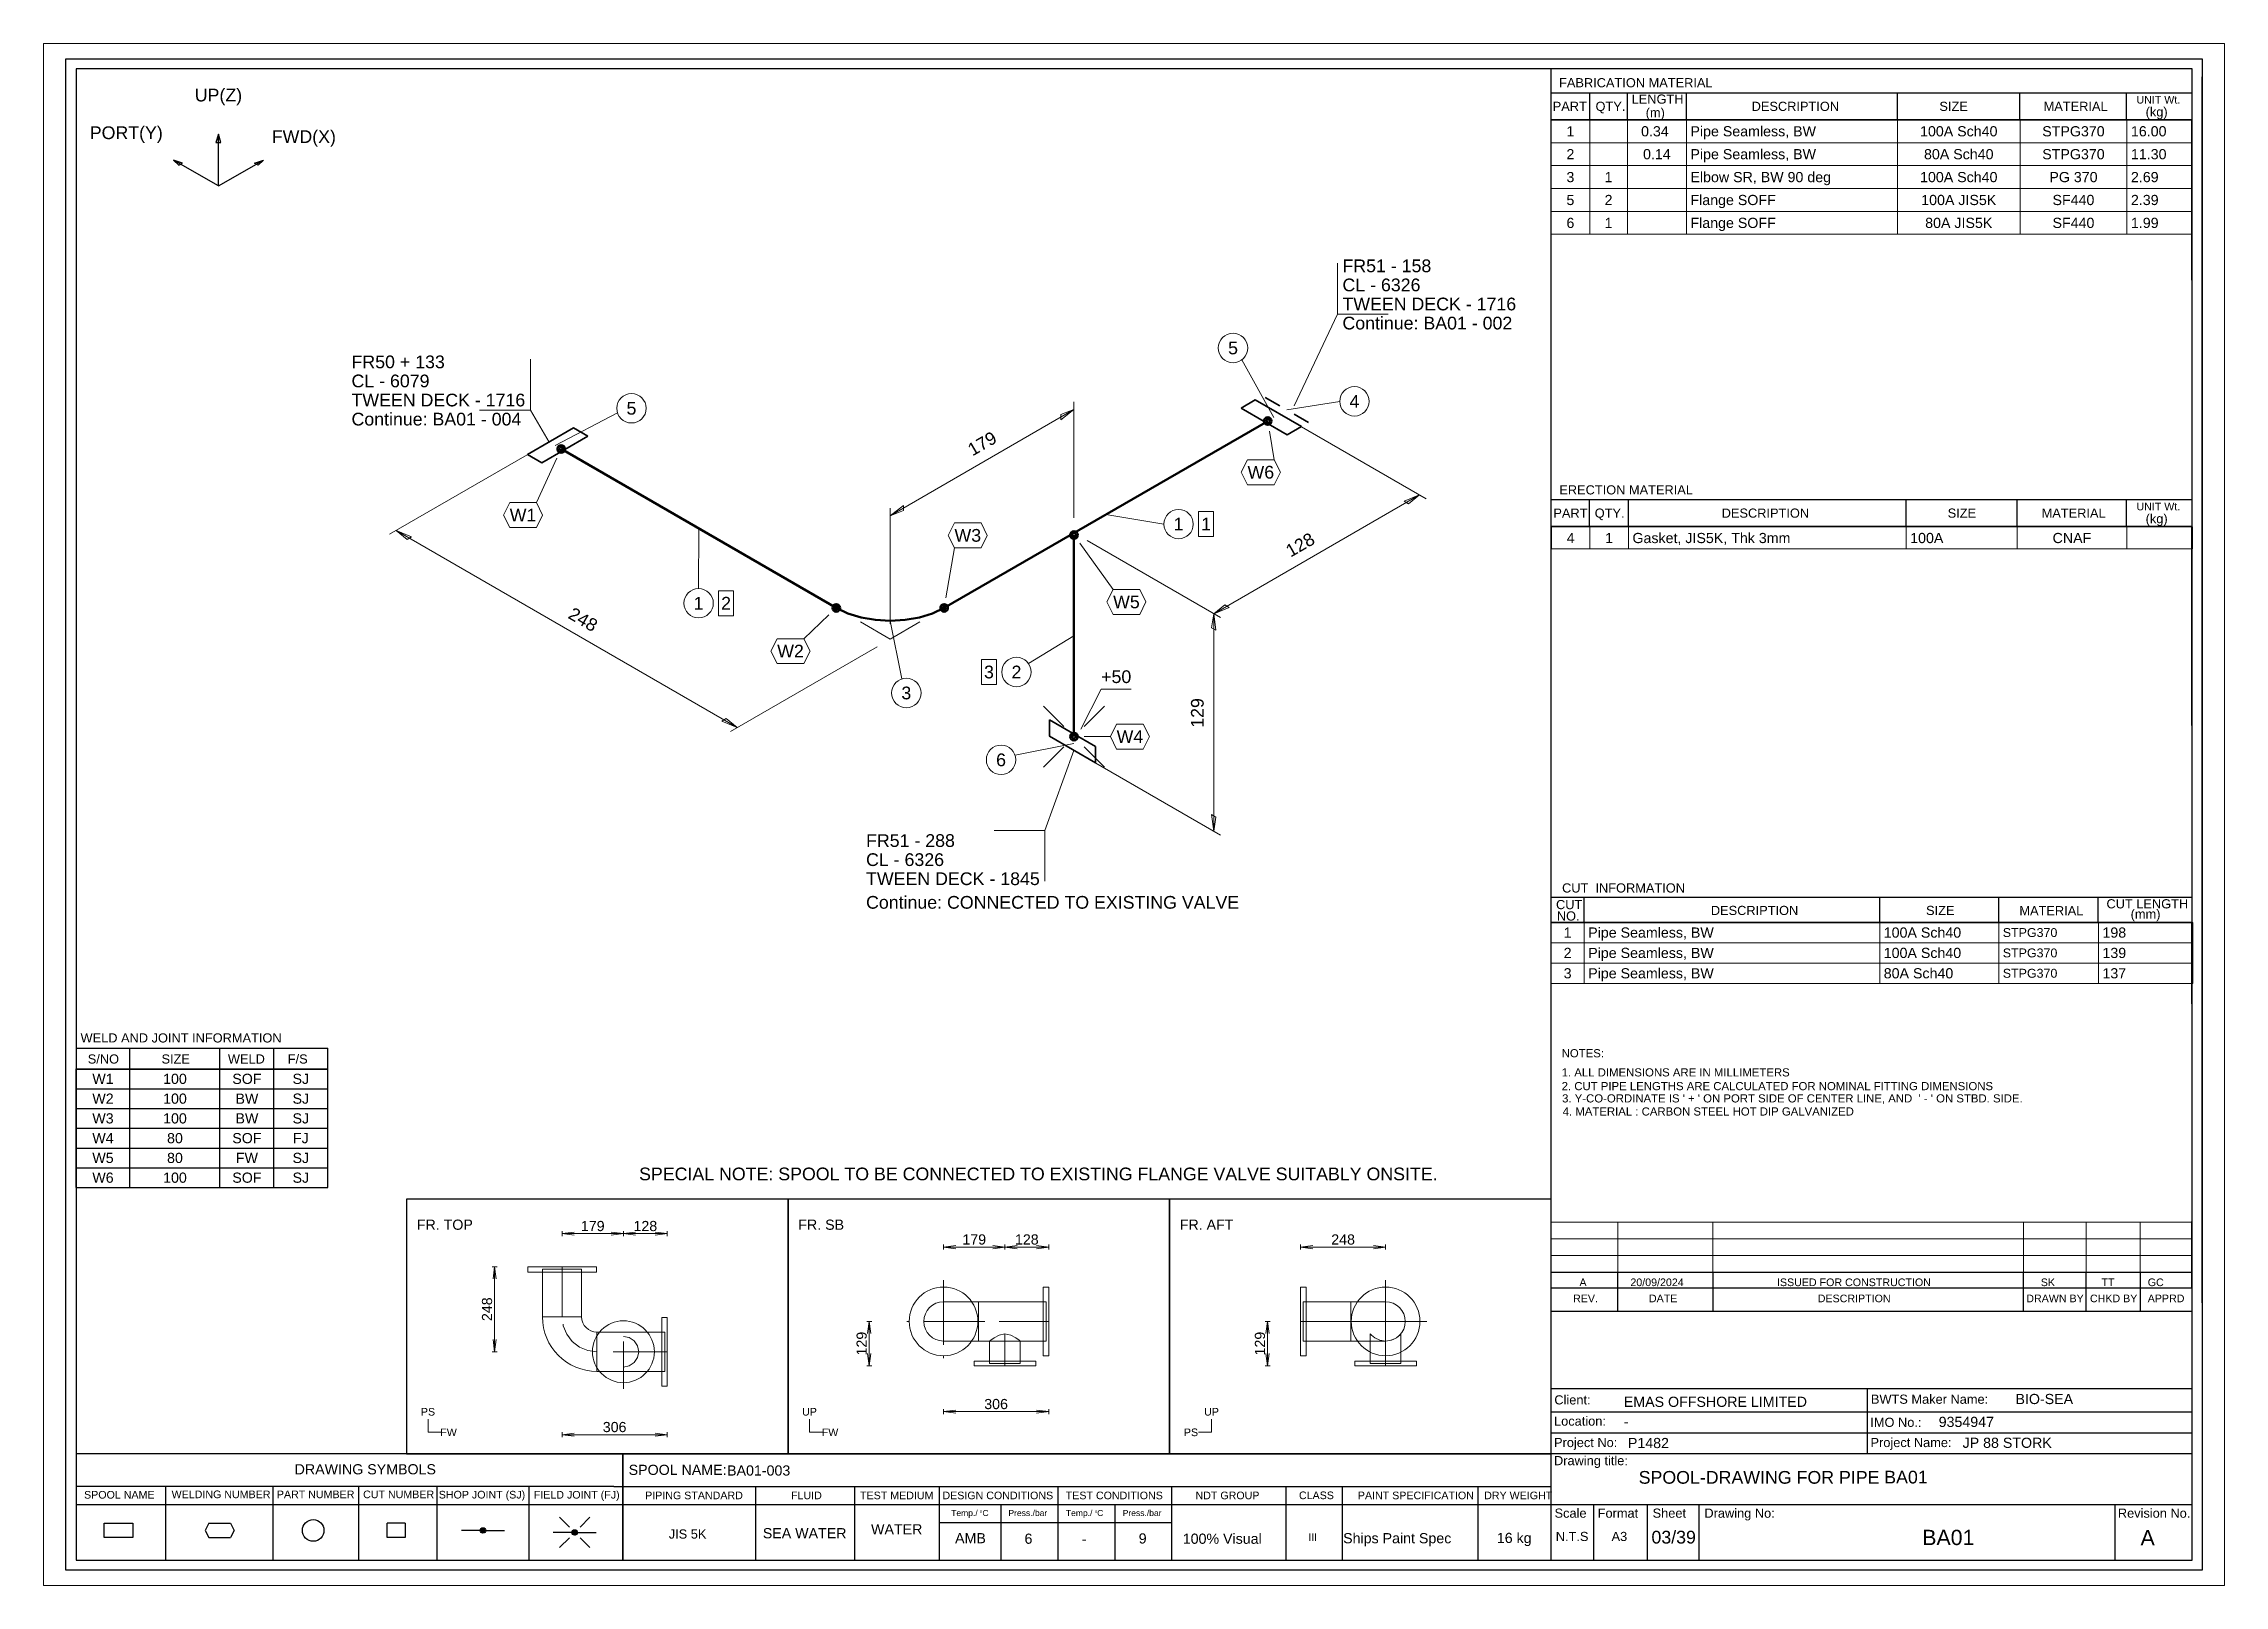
# Paper-space layout 'Layout1' of a CAD drawing. Header units: millimetres. Extents: x -20 to 277, y -7 to 202.
# The model-space entities are those that its viewports show. They can reach past a viewport. Long polylines and large blocks are cut down to what shows.
import ezdxf
from ezdxf.enums import TextEntityAlignment as Align

# ---------------------------------------------------------------- set-up
doc = ezdxf.new("R2010")
doc.units = ezdxf.units.MM
doc.linetypes.add('DOTTED_DASHED5', pattern=[9.99996, 4.444427, -2.666656, 0.222221, -2.666656])
doc.linetypes.add('DOTTED_DASHED6', pattern=[10, 4.444444, -2.666667, 0.222222, -2.666667])
for name, color, linetype in [('FramesFromTables', 40, 'Continuous'), ('I_Coordinates', 11, 'Continuous'), ('I_CutNumbers', 10, 'Continuous'), ('I_Dimensions', 4, 'Continuous'), ('I_OtherComponents', 2, 'Continuous'), ('I_PartNumbers', 9, 'Continuous'), ('I_Pipes', 1, 'Continuous'), ('I_Tags', 8, 'Continuous'), ('SymbolsOnDrawingSheet', 1, 'Continuous'), ('TextFromTables', 2, 'Continuous'), ('TextFromTextBoxes', 2, 'Continuous')]:
    doc.layers.add(name, color=color, linetype=linetype)
doc.styles.add('Cadmatic Default Text', font='arial.ttf')

psp = doc.layouts.get("Layout1")

msp = doc.modelspace()

# ---------------------------------------------------------------- texts
at = {"layer": 'I_Coordinates', "linetype": 'ByBlock', "lineweight": 0, "style": 'Cadmatic Default Text'}
for s, p in [('FR51 - 288', (157.32, 144.63)), ('CL - 6326', (157.32, 140.88)), ('TWEEN DECK - 1845', (157.32, 137.13)), ('Continue: CONNECTED TO EXISTING VALVE', (157.32, 132.49)), ('SPECIAL NOTE: SPOOL TO BE CONNECTED TO EXISTING FLANGE VALVE SUITABLY ONSITE.', (112.7, 79.12))]:
    msp.add_text(s, height=2.5, dxfattribs=at).set_placement(p, align=Align.TOP_LEFT)
at = {"layer": 'I_Tags', "linetype": 'ByBlock', "lineweight": 0, "style": 'Cadmatic Default Text'}
msp.add_text('+50', height=2.5, dxfattribs=at).set_placement((206.5, 175.58), align=Align.MIDDLE_CENTER)
at = {"layer": 'SymbolsOnDrawingSheet', "linetype": 'ByBlock', "lineweight": 25, "style": 'Cadmatic Default Text'}
for s, p in [('UP(Z)', (30, 289.86)), ('PORT(Y)', (11.88, 282.46)), ('FWD(X)', (46.79, 281.7))]:
    msp.add_text(s, height=2.5, dxfattribs=at).set_placement(p, align=Align.MIDDLE_CENTER)
for s, p in [('FR. TOP', (69, 68.9)), ('FR. SB', (144, 68.9)), ('FR. AFT', (219, 68.9))]:
    msp.add_text(s, height=2, dxfattribs=at).set_placement(p, align=Align.TOP_LEFT)
at = {"layer": 'SymbolsOnDrawingSheet', "linetype": 'ByBlock', "lineweight": 13, "style": 'Cadmatic Default Text'}
for s, p in [('179', (103.59, 67.64)), ('128', (113.93, 67.64)), ('179', (178.59, 65)), ('128', (188.93, 65)), ('248', (251.11, 65)), ('306', (182.89, 32.66)), ('306', (107.89, 28.14))]:
    msp.add_text(s, height=2, dxfattribs=at).set_placement(p, align=Align.MIDDLE_CENTER)
for s, p in [('248', (82.8, 51.29)), ('129', (156.45, 44.53)), ('129', (234.76, 44.53))]:
    msp.add_text(s, height=2, rotation=90, dxfattribs=at).set_placement(p, align=Align.MIDDLE_CENTER)
at = {"layer": 'SymbolsOnDrawingSheet', "linetype": 'ByBlock', "lineweight": 18, "style": 'Cadmatic Default Text'}
for s, p in [('PS', (71.2, 31.14)), ('UP', (146.2, 31.14)), ('UP', (225.24, 31.14)), ('FW', (75.24, 27.1)), ('FW', (150.24, 27.1)), ('PS', (221.2, 27.1))]:
    msp.add_text(s, height=1.5, dxfattribs=at).set_placement(p, align=Align.MIDDLE_CENTER)
at = {"layer": 'TextFromTables', "linetype": 'ByBlock', "lineweight": 13, "style": 'Cadmatic Default Text'}
for s, p in [('1', (295.8, 282.75)), ('2', (295.8, 278.25)), ('3', (295.8, 273.75)), ('5', (295.8, 269.25)), ('6', (295.8, 264.75))]:
    msp.add_text(s, height=2, dxfattribs=at).set_placement(p, align=Align.MIDDLE_CENTER)
at = {"layer": 'TextFromTables', "linetype": 'ByBlock', "lineweight": 25, "style": 'Cadmatic Default Text'}
for s, p in [('0.34 ', (312.8, 282.75)), ('100A Sch40', (372.15, 282.75)), ('STPG370', (394.7, 282.75)), ('0.14', (312.8, 278.25)), ('80A Sch40', (372.15, 278.25)), ('STPG370', (394.7, 278.25)), ('1', (303.3, 273.75)), ('100A Sch40', (372.15, 273.75)), ('PG 370', (394.7, 273.75)), ('2', (303.3, 269.25)), ('100A JIS5K', (372.15, 269.25)), ('SF440', (394.7, 269.25)), ('1', (303.3, 264.75)), ('80A JIS5K', (372.15, 264.75)), ('SF440', (394.7, 264.75)), ('4', (295.85, 202.83)), ('1', (303.4, 202.83)), ('CNAF', (394.4, 202.83)), ('1', (295.25, 125.3)), ('2', (295.25, 121.3)), ('3', (295.25, 117.3)), ('W1', (7.3, 96.56)), ('100', (21.45, 96.56)), ('SOF', (35.6, 96.56)), ('SJ', (46.2, 96.56)), ('W2', (7.3, 92.67)), ('100', (21.45, 92.67)), ('BW', (35.6, 92.67)), ('SJ', (46.2, 92.67)), ('W3', (7.3, 88.79)), ('W4', (7.3, 84.91)), ('100', (21.45, 88.79)), ('80', (21.45, 84.91)), ('SOF', (35.6, 84.91)), ('BW', (35.6, 88.79)), ('SJ', (46.2, 88.79)), ('FJ', (46.2, 84.91)), ('W5', (7.3, 81.02)), ('80', (21.45, 81.02)), ('FW', (35.6, 81.02)), ('SJ', (46.2, 81.02)), ('W6', (7.3, 77.14)), ('100', (21.45, 77.14)), ('SOF', (35.6, 77.14)), ('SJ', (46.2, 77.14))]:
    msp.add_text(s, height=2, dxfattribs=at).set_placement(p, align=Align.MIDDLE_CENTER)
for s, height, p in [('Pipe Seamless, BW ', 2, (319.4, 282.75)), ('16.00', 2, (406, 282.75)), ('Pipe Seamless, BW ', 2, (319.4, 278.25)), ('11.30', 2, (406, 278.25)), ('Elbow SR, BW 90 deg', 2, (319.4, 273.75)), ('2.69', 2, (406, 273.75)), ('Flange SOFF ', 2, (319.4, 269.25)), ('2.39', 2, (406, 269.25)), ('Flange SOFF ', 2, (319.4, 264.75)), ('1.99', 2, (406, 264.75)), ('Gasket, JIS5K, Thk 3mm ', 2, (308, 202.83)), ('100A', 2, (362.6, 202.83)), ('Pipe Seamless, BW', 2, (299.3, 125.3)), ('100A Sch40', 2, (357.4, 125.3)), ('STPG370', 1.75, (380.8, 125.3)), ('198', 2, (400.4, 125.3)), ('Pipe Seamless, BW', 2, (299.3, 121.3)), ('100A Sch40', 2, (357.4, 121.3)), ('STPG370', 1.75, (380.8, 121.3)), ('139', 2, (400.4, 121.3)), ('Pipe Seamless, BW', 2, (299.3, 117.3)), ('80A Sch40', 2, (357.4, 117.3)), ('STPG370', 1.75, (380.8, 117.3)), ('137', 2, (400.4, 117.3))]:
    msp.add_text(s, height=height, dxfattribs=at).set_placement(p, align=Align.MIDDLE_LEFT)
at = {"layer": 'TextFromTextBoxes', "linetype": 'ByBlock', "lineweight": -3, "style": 'Cadmatic Default Text'}
for s, p in [('BIO-SEA', (383.3, 33.65)), ('EMAS OFFSHORE LIMITED', (306.3, 33.1)), ('9354947', (368.2, 29.15)), ('-', (306.3, 29.2)), ('P1482', (307.1, 25)), ('JP 88 STORK', (372.9, 25.05)), ('BA01-003', (130, 19.6))]:
    msp.add_text(s, height=2, dxfattribs=at).set_placement(p, align=Align.MIDDLE_LEFT)
at = {"layer": 'TextFromTextBoxes', "linetype": 'ByBlock', "lineweight": 25, "style": 'Cadmatic Default Text'}
msp.add_text('BA01', height=2.5, dxfattribs=at).set_placement((357.5, 18.3), align=Align.MIDDLE_LEFT)
at = {"layer": 'TextFromTextBoxes', "linetype": 'ByBlock', "lineweight": -3, "style": 'Cadmatic Default Text'}
for s, height, p in [('WATER', 2, (163.35, 8.05)), ('SEA WATER', 2, (145.25, 7.28)), ('AMB', 2, (177.85, 6.3)), ('6', 2, (189.25, 6.2)), ('-', 2, (200.2, 6.15)), ('9', 2, (211.7, 6.25)), ('100% Visual', 2, (227.35, 6.2)), ('Ships Paint Spec', 2, (261.75, 6.3)), ('16 kg', 2, (284.75, 6.35)), ('03/39', 2.5, (316.1, 6.5))]:
    msp.add_text(s, height=height, dxfattribs=at).set_placement(p, align=Align.MIDDLE_CENTER)
at = {"layer": 'TextFromTextBoxes', "linetype": 'ByBlock', "lineweight": 25, "style": 'Cadmatic Default Text'}
msp.add_text('BA01', height=3, dxfattribs=at).set_placement((370.1, 6.45), align=Align.MIDDLE_CENTER)

# ---------------------------------------------------------------- blocks, each defined once
blk = doc.blocks.new('SEDS_SPOOL_FORMAT_Gol_6')
at = {"layer": 'SymbolsOnDrawingSheet', "linetype": 'ByBlock', "lineweight": -3, "flags": 128}
for points in [[(0, 297), (420, 297), (420, 0), (0, 0), (0, 297)], [(418.01, 295.01), (2, 295.01)], [(2, 295.01), (2, 2)], [(292.02, 50.91), (292.02, 295.01)], [(418.01, 2), (418.01, 295.01)], [(420, 52.53), (420, 293.46)], [(420, 52.53), (420, 293.46)], [(292.02, 290.3), (418.01, 290.3)], [(292.02, 284.66), (292.02, 288.77)], [(299.59, 285.01), (299.59, 290.3)], [(307.02, 285.01), (307.02, 290.3)], [(318.61, 285.01), (318.61, 290.3)], [(360.08, 285.01), (360.08, 290.3)], [(384.18, 285.01), (384.18, 290.3)], [(405.15, 285.01), (405.15, 290.3)], [(405.15, 285.01), (405.15, 290.3)], [(292, 285), (418, 285)], [(292, 253.5), (292, 285)], [(292, 253.5), (292, 285)], [(292.02, 285.01), (418.01, 285.01)], [(418.01, 285.01), (292.02, 285.01)], [(418, 253.5), (418, 285)], [(292.02, 210.38), (418.01, 210.38)], [(299.57, 205.08), (299.57, 210.38)], [(307.21, 205.08), (307.21, 210.38)], [(361.83, 205.03), (361.83, 210.38)], [(383.61, 205.08), (383.61, 210.38)], [(405.15, 205.17), (405.15, 210.38)], [(292.02, 205.08), (292.02, 209.18)], [(292.02, 205.08), (418.01, 205.08)], [(292.02, 186.7), (292.02, 205.08)], [(292.02, 186.7), (292.02, 205.08)], [(418.01, 205.08), (292.02, 205.08)], [(418, 166), (418, 205)], [(292.02, 132.23), (418.01, 132.23)], [(292.02, 127.3), (292.02, 131.41)], [(298.48, 127.3), (298.48, 132.23)], [(356.6, 127.3), (356.6, 132.23)], [(380.01, 127.3), (380.01, 132.23)], [(399.56, 127.3), (399.56, 132.23)], [(292.02, 127.3), (418.01, 127.3)], [(418.01, 127.3), (292.02, 127.3)], [(418, 111.3), (418, 127.3)], [(2, 102.57), (51.49, 102.57)], [(12.6, 98.45), (12.6, 102.57)], [(30.28, 98.45), (30.28, 102.57)], [(40.88, 98.45), (40.88, 102.57)], [(51.49, 98.45), (51.49, 102.57)], [(2, 98.5), (51.5, 98.5)], [(2, 98.5), (51.5, 98.5)], [(51.49, 98.47), (2, 98.47)], [(2, 98.45), (51.49, 98.45)], [(292.02, 52.57), (292.02, 66.5)], [(292.02, 52.57), (292.02, 66.5)], [(418, 55.4), (418, 68.5)], [(292.02, 58.6), (418.01, 58.6)], [(305.1, 50.91), (305.1, 58.6)], [(323.84, 50.91), (323.84, 58.6)], [(384.91, 50.91), (384.91, 58.6)], [(397.21, 50.91), (397.21, 58.6)], [(407.86, 50.91), (407.86, 58.6)], [(292.02, 55.47), (418.01, 55.47)], [(292.02, 50.91), (418.01, 50.91)], [(292.02, 2), (292.02, 50.91)], [(292.02, 35.73), (418.01, 35.73)], [(354.24, 22.93), (354.24, 35.73)], [(292.02, 31.13), (418.01, 31.13)], [(292.02, 27.03), (418.01, 27.03)], [(2, 22.93), (107.74, 22.93)], [(107.74, 22.93), (292.02, 22.93)], [(109.52, 22.93), (109.52, 2)], [(109.52, 2), (109.52, 22.93)], [(292.02, 22.93), (418.01, 22.93)], [(107.74, 16.45), (2, 16.45)], [(2, 12.91), (292.02, 12.91)], [(19.62, 16.45), (19.62, 2)], [(40.69, 16.45), (40.69, 2)], [(57.56, 16.45), (57.56, 2)], [(72.95, 16.45), (72.95, 2)], [(91.02, 16.45), (91.02, 2)], [(107.74, 16.45), (292.02, 16.45)], [(135.58, 16.45), (135.58, 2)], [(155.03, 16.45), (155.03, 2)], [(171.67, 16.45), (171.67, 2)], [(183.82, 12.91), (183.82, 2)], [(195.02, 16.45), (195.02, 2)], [(206.21, 12.91), (206.21, 2)], [(217.4, 16.45), (217.4, 2)], [(239.85, 16.45), (239.85, 2)], [(250.91, 16.34), (250.91, 2)], [(277.59, 16.45), (277.59, 2)], [(292.02, 12.91), (418.01, 12.91)], [(300.39, 2), (300.39, 12.91)], [(310.96, 2), (310.96, 12.91)], [(321.13, 2), (321.13, 12.91)], [(402.9, 2), (402.9, 12.91)], [(13.2, 6.41), (7.55, 6.41), (7.55, 9.23), (13.2, 9.23)], [(13.2, 9.23), (13.2, 6.41)], [(28.12, 9.23), (27.42, 7.82)], [(28.12, 9.23), (32.36, 9.23)], [(32.36, 9.23), (33.07, 7.82)], [(66.68, 9.23), (66.68, 6.41), (63.15, 6.41), (63.15, 9.23)], [(66.68, 9.23), (63.15, 9.23)], [(99, 8.47), (97.06, 10.41)], [(101.09, 8.47), (103.03, 10.41)], [(171.67, 9.37), (217.4, 9.37)], [(171.67, 9.37), (217.4, 9.37)], [(27.42, 7.82), (28.12, 6.41)], [(28.12, 6.41), (32.36, 6.41)], [(33.07, 7.82), (32.36, 6.41)], [(81.48, 7.82), (77.79, 7.82)], [(81.49, 7.78), (82.04, 8.32)], [(81.51, 7.9), (81.93, 8.32)], [(81.52, 7.7), (82.14, 8.32)], [(81.55, 7.62), (82.22, 8.29)], [(81.56, 8.06), (81.76, 8.26)], [(81.57, 7.54), (82.28, 8.25)], [(81.62, 7.48), (82.34, 8.2)], [(81.68, 7.44), (82.4, 8.16)], [(81.74, 7.39), (82.45, 8.1)], [(81.8, 7.35), (82.48, 8.02)], [(81.88, 7.32), (82.5, 7.94)], [(81.98, 7.32), (82.53, 7.86)], [(82.09, 7.32), (82.52, 7.75)], [(82.24, 7.36), (82.47, 7.59)], [(82.54, 7.82), (86.24, 7.82)], [(99.51, 7.42), (95.82, 7.42)], [(99, 6.38), (97.06, 4.44)], [(99.53, 7.47), (99.99, 7.93)], [(99.53, 7.37), (100.1, 7.93)], [(99.56, 7.29), (100.2, 7.93)], [(99.58, 7.62), (99.88, 7.93)], [(99.58, 7.21), (100.27, 7.89)], [(99.61, 7.13), (100.33, 7.84)], [(99.67, 7.08), (100.39, 7.8)], [(99.73, 7.03), (100.45, 7.75)], [(99.79, 6.99), (100.49, 7.69)], [(99.85, 6.94), (100.52, 7.61)], [(99.94, 6.92), (100.54, 7.53)], [(100.04, 6.92), (100.57, 7.45)], [(100.15, 6.92), (100.54, 7.31)], [(100.38, 7.04), (100.49, 7.15)], [(100.57, 7.42), (104.27, 7.42)], [(101.09, 6.38), (103.03, 4.44)], [(2, 2), (418.01, 2)]]:
    blk.add_lwpolyline(points, dxfattribs=at)
at = {"layer": 'SymbolsOnDrawingSheet', "linetype": 'ByBlock', "lineweight": -3}
for centre, radius in [((48.63, 7.82), 2.12), ((82.01, 7.82), 0.53), ((100.04, 7.42), 0.53)]:
    blk.add_circle(centre, radius, dxfattribs=at)
at = {"layer": 'SymbolsOnDrawingSheet', "linetype": 'ByBlock', "lineweight": -3, "style": 'Cadmatic Default Text'}
for s, height, p in [('FABRICATION MATERIAL', 1.8, (293.57, 293.19)), ('PART', 1.8, (292.32, 288.55)), ('QTY.', 1.8, (300.74, 288.55)), ('LENGTH', 1.8, (307.84, 289.97)), ('DESCRIPTION', 1.8, (331.43, 288.55)), ('SIZE', 1.8, (368.34, 288.55)), ('MATERIAL', 1.8, (388.84, 288.55)), ('UNIT Wt.', 1.5, (407.08, 289.7)), (' (kg)', 1.8, (408.19, 287.46)), ('ERECTION MATERIAL', 1.8, (293.62, 213.19)), ('PART', 1.8, (292.45, 208.62)), ('QTY.', 1.8, (300.58, 208.62)), ('DESCRIPTION', 1.8, (325.54, 208.62)), ('SIZE', 1.8, (369.97, 208.62)), ('MATERIAL', 1.8, (388.45, 208.62)), ('UNIT Wt.', 1.5, (407.08, 209.77)), (' (kg)', 1.8, (408.19, 207.53)), ('CUT  INFORMATION', 1.8, (294.16, 134.97)), ('CUT ', 1.8, (292.97, 131.7)), ('NO.', 1.8, (293.13, 129.46)), ('DESCRIPTION', 1.8, (323.41, 130.55)), ('SIZE', 1.8, (365.72, 130.55)), ('MATERIAL', 1.8, (384.07, 130.5)), ('CUT LENGTH', 1.8, (401.19, 131.85)), ('(mm)', 1.8, (405.94, 129.85)), ('WELD AND JOINT INFORMATION', 1.8, (2.89, 105.5)), ('S/NO', 1.8, (4.31, 101.36)), ('SIZE', 1.8, (18.81, 101.36)), ('WELD', 1.8, (31.86, 101.36)), ('F/S', 1.8, (43.63, 101.36)), ('SPOOL-DRAWING FOR PIPE', 2.5, (309.22, 19.5))]:
    blk.add_text(s, height=height, dxfattribs=at).set_placement(p, align=Align.TOP_LEFT)
for s, height, p in [('(m)', 1.8, (310.6, 285.51)), ('Client:', 1.8, (292.64, 32.58)), ('BWTS Maker Name:', 1.8, (354.88, 32.71)), ('Location:', 1.8, (292.58, 28.41)), ('Project No:', 1.8, (292.58, 24.2)), ('IMO No.:', 1.8, (354.76, 28.17)), ('Project Name:', 1.8, (354.8, 24.2)), ('Drawing title:', 1.8, (292.57, 20.64)), ('DRAWING SYMBOLS', 2, (44.98, 18.84)), ('Temp./  C   ', 1.2, (174.06, 10.65)), ('0', 0.53, (179.71, 11.25)), ('Press./bar', 1.2, (185.31, 10.65)), ('Temp./  C   ', 1.2, (196.61, 10.65)), ('0', 0.53, (202.37, 11.25)), ('Press./bar', 1.2, (207.78, 10.65)), ('Scale', 1.8, (292.68, 10.32)), ('Format', 1.8, (301.16, 10.32)), ('Sheet', 1.8, (311.96, 10.32)), ('Drawing No:', 1.8, (322.14, 10.32)), ('Revision No.', 1.8, (403.43, 10.32)), ('N.T.S', 1.8, (292.92, 5.74)), ('A3', 1.8, (303.89, 5.74))]:
    blk.add_text(s, height=height, dxfattribs=at).set_placement(p)
for s, height, p in [('1. ALL DIMENSIONS ARE IN MILLIMETERS', 1.6, (294.08, 97.83)), ('NOTES:', 1.6, (294.08, 101.59)), ('2. CUT PIPE LENGTHS ARE CALCULATED FOR NOMINAL FITTING DIMENSIONS', 1.6, (294.08, 95.13)), ("3. Y-CO-ORDINATE IS ' + ' ON PORT SIDE OF CENTER LINE, AND  ' - ' ON STBD. SIDE.", 1.6, (294.16, 92.72)), ('4. MATERIAL : CARBON STEEL HOT DIP GALVANIZED', 1.6, (294.28, 90.15)), ('A', 1.5, (297.58, 56.58)), ('20/09/2024', 1.5, (307.59, 56.58)), ('ISSUED FOR CONSTRUCTION', 1.5, (336.41, 56.58)), ('SK', 1.5, (388.28, 56.58)), ('TT', 1.5, (400.21, 56.58)), ('GC', 1.5, (409.3, 56.58)), ('REV.', 1.5, (296.32, 53.41)), ('DATE', 1.5, (311.24, 53.41)), ('DESCRIPTION', 1.5, (344.43, 53.41)), ('DRAWN BY', 1.5, (385.43, 53.41)), ('CHKD BY', 1.5, (397.94, 53.41)), ('APPRD', 1.5, (409.3, 53.41)), ('SPOOL NAME:', 2, (110.65, 19.73)), ('SPOOL NAME', 1.5, (3.58, 14.83)), ('WELDING NUMBER', 1.5, (20.79, 14.91)), ('PART NUMBER', 1.5, (41.48, 14.91)), ('CUT NUMBER', 1.5, (58.44, 14.91)), ('SHOP JOINT (SJ)', 1.5, (73.31, 14.85)), ('FIELD JOINT (FJ)', 1.5, (92, 14.83)), ('PIPING STANDARD', 1.5, (113.89, 14.7)), ('FLUID', 1.5, (142.57, 14.7)), ('TEST MEDIUM', 1.5, (156.14, 14.7)), ('DESIGN CONDITIONS', 1.5, (172.34, 14.7)), ('TEST CONDITIONS', 1.5, (196.58, 14.7)), ('NDT GROUP', 1.5, (222.09, 14.7)), ('CLASS', 1.5, (242.43, 14.72)), ('PAINT SPECIFICATION', 1.5, (254.01, 14.7)), ('DRY WEIGHT', 1.5, (278.84, 14.7)), ('JIS 5K', 1.8, (118.53, 7.12)), ('III', 1.5, (244.26, 6.51)), ('A', 3, (407.89, 6.4))]:
    blk.add_text(s, height=height, dxfattribs=at).set_placement(p, align=Align.MIDDLE_LEFT)
blk = doc.blocks.new('BA01726636988_PRT_10_3')
at = {"layer": 'I_OtherComponents', "linetype": 'ByBlock', "lineweight": 35}
for p, q in [((186.65, 205.51), (183.82, 207.14)), ((192.31, 202.24), (189.48, 203.88))]:
    blk.add_line(p, q, dxfattribs=at)
blk = doc.blocks.new('BA01726636988_PRT_11_3')
at = {"layer": 'I_OtherComponents', "linetype": 'ByBlock', "lineweight": 35, "flags": 128}
blk.add_lwpolyline([(179.06, 205.05), (181.84, 206.65), (190.9, 201.43), (188.11, 199.82), (179.06, 205.05)], dxfattribs=at)
at = {"layer": 'I_OtherComponents', "linetype": 'ByBlock', "lineweight": 50}
for radius in [0.75, 0.375]:
    blk.add_circle((184.3, 202.51), radius, dxfattribs=at)
blk = doc.blocks.new('BA01726636988_PRT_12_3')
at = {"layer": 'I_Pipes', "linetype": 'ByBlock', "lineweight": 50}
blk.add_line((184.3, 202.51), (120.68, 165.79), dxfattribs=at)
blk = doc.blocks.new('BA01726636988_PRT_15_3')
at = {"layer": 'I_Pipes', "linetype": 'ByBlock', "lineweight": 0}
for q in [(104.24, 163.03), (115.91, 163.03)]:
    blk.add_line((110.08, 159.66), q, dxfattribs=at)
at = {"layer": 'I_Pipes', "linetype": 'ByBlock', "lineweight": 50, "flags": 128}
blk.add_lwpolyline([(120.68, 165.79), (118.41, 164.71), (115.82, 163.91), (113, 163.42), (110.08, 163.25), (107.15, 163.42), (104.34, 163.91), (101.74, 164.71), (99.47, 165.79)], dxfattribs=at)
at = {"layer": 'I_Pipes', "linetype": 'ByBlock', "lineweight": 50}
for centre, radius in [((99.47, 165.79), 0.75), ((99.47, 165.79), 0.375), ((120.68, 165.79), 0.75), ((120.68, 165.79), 0.375)]:
    blk.add_circle(centre, radius, dxfattribs=at)
blk = doc.blocks.new('BA01726636988_PRT_16_3')
at = {"layer": 'I_Pipes', "linetype": 'ByBlock', "lineweight": 50}
blk.add_line((99.47, 165.79), (45.38, 197.02), dxfattribs=at)
blk = doc.blocks.new('BA01726636988_PRT_17_3')
at = {"layer": 'I_OtherComponents', "linetype": 'ByBlock', "lineweight": 35, "flags": 128}
blk.add_lwpolyline([(50.61, 199.55), (47.83, 201.16), (38.78, 195.93), (41.56, 194.33), (50.61, 199.55)], dxfattribs=at)
at = {"layer": 'I_OtherComponents', "linetype": 'ByBlock', "lineweight": 50}
for radius in [0.75, 0.375]:
    blk.add_circle((45.38, 197.02), radius, dxfattribs=at)
blk = doc.blocks.new('BA01726636988_PRT_81_3')
at = {"layer": 'I_Pipes', "linetype": 'ByBlock', "lineweight": 50}
blk.add_line((146.2, 180.11), (146.2, 140.51), dxfattribs=at)
blk = doc.blocks.new('BA01726636988_PRT_82_3')
at = {"layer": 'I_OtherComponents', "linetype": 'ByBlock', "lineweight": 35, "flags": 128}
blk.add_lwpolyline([(141.39, 143.78), (141.39, 140.57), (150.44, 135.34), (150.44, 138.56), (141.39, 143.78)], dxfattribs=at)
at = {"layer": 'I_OtherComponents', "linetype": 'ByBlock', "lineweight": 50}
for radius in [0.75, 0.375]:
    blk.add_circle((146.2, 140.51), radius, dxfattribs=at)
blk = doc.blocks.new('BA01726636988_DIM_0_3')
at = {"layer": 'I_Dimensions', "linetype": 'ByBlock', "lineweight": 0}
for p, q in [((146.2, 206.27), (146.2, 183.52)), ((110.08, 183.91), (146.2, 204.77)), ((110.08, 162.66), (110.08, 185.41))]:
    blk.add_line(p, q, dxfattribs=at)
at = {"layer": 'I_Dimensions', "linetype": 'ByBlock', "lineweight": 0, "flags": 128}
for points in [[(146.2, 204.77), (143.6, 202.77), (143.6, 203.77), (146.2, 204.77)], [(110.08, 183.91), (112.68, 184.91), (112.68, 185.91), (110.08, 183.91)]]:
    blk.add_lwpolyline(points, dxfattribs=at)
at = {"layer": 'I_Dimensions', "linetype": 'ByBlock', "lineweight": 0, "style": 'Cadmatic Default Text'}
blk.add_text('179', height=2.5, rotation=30, dxfattribs=at).set_placement((128.14, 198.09), align=Align.MIDDLE_CENTER)
blk = doc.blocks.new('BA01726636988_DIM_1_3')
at = {"layer": 'I_Dimensions', "linetype": 'ByBlock', "lineweight": 0}
for p, q in [((40.42, 196.88), (11.63, 180.26)), ((12.92, 181.01), (79.98, 142.29)), ((78.68, 141.54), (107.48, 158.16))]:
    blk.add_line(p, q, dxfattribs=at)
at = {"layer": 'I_Dimensions', "linetype": 'ByBlock', "lineweight": 0, "flags": 128}
for points in [[(12.92, 181.01), (15.09, 179.26), (15.96, 179.76), (12.92, 181.01)], [(79.98, 142.29), (76.95, 143.54), (77.82, 144.04), (79.98, 142.29)]]:
    blk.add_lwpolyline(points, dxfattribs=at)
at = {"layer": 'I_Dimensions', "linetype": 'ByBlock', "lineweight": 0, "style": 'Cadmatic Default Text'}
blk.add_text('248', height=2.5, rotation=330, dxfattribs=at).set_placement((49.7, 163.52), align=Align.MIDDLE_CENTER)
blk = doc.blocks.new('BA01726636988_DIM_2_3')
at = {"layer": 'I_Dimensions', "linetype": 'ByBlock', "lineweight": 0}
for p, q in [((215.45, 187.25), (189.25, 202.38)), ((173.69, 164.64), (214.15, 188)), ((148.8, 179.02), (174.99, 163.89))]:
    blk.add_line(p, q, dxfattribs=at)
at = {"layer": 'I_Dimensions', "linetype": 'ByBlock', "lineweight": 0, "flags": 128}
for points in [[(214.15, 188), (211.98, 186.25), (211.12, 186.75), (214.15, 188)], [(173.69, 164.64), (176.73, 165.89), (175.86, 166.39), (173.69, 164.64)]]:
    blk.add_lwpolyline(points, dxfattribs=at)
at = {"layer": 'I_Dimensions', "linetype": 'ByBlock', "lineweight": 0, "style": 'Cadmatic Default Text'}
blk.add_text('128', height=2.5, rotation=30, dxfattribs=at).set_placement((190.67, 178.2), align=Align.MIDDLE_CENTER)
blk = doc.blocks.new('BA01726636988_DIM_3_3')
at = {"layer": 'I_Dimensions', "linetype": 'ByBlock', "lineweight": 0}
for p, q in [((174.99, 163.9), (148.8, 179.02)), ((173.69, 121.92), (173.69, 164.65)), ((148.79, 136.29), (174.99, 121.17))]:
    blk.add_line(p, q, dxfattribs=at)
at = {"layer": 'I_Dimensions', "linetype": 'ByBlock', "lineweight": 0, "flags": 128}
for points in [[(173.69, 164.65), (174.12, 161.4), (173.26, 161.9), (173.69, 164.65)], [(173.69, 121.92), (174.12, 124.67), (173.26, 125.17), (173.69, 121.92)]]:
    blk.add_lwpolyline(points, dxfattribs=at)
at = {"layer": 'I_Dimensions', "linetype": 'ByBlock', "lineweight": 0, "style": 'Cadmatic Default Text'}
blk.add_text('129', height=2.5, rotation=90, dxfattribs=at).set_placement((170.45, 145.15), align=Align.MIDDLE_CENTER)
blk = doc.blocks.new('BA01726636988_CRD_1_3')
at = {"layer": 'I_Coordinates', "linetype": 'ByBlock', "lineweight": 0}
blk.add_line((39.32, 204.64), (43.02, 198.38), dxfattribs=at)
at = {"layer": 'I_Coordinates', "linetype": 'ByBlock', "lineweight": 0, "flags": 128}
blk.add_lwpolyline([(39.32, 214.64), (39.32, 204.64), (29.32, 204.64)], dxfattribs=at)
at = {"layer": 'I_Coordinates', "linetype": 'ByBlock', "lineweight": 0, "style": 'Cadmatic Default Text'}
for s, p in [('FR50 + 133', (4.16, 212.89)), ('CL - 6079', (4.16, 209.14)), ('TWEEN DECK - 1716', (4.16, 205.39)), ('Continue: BA01 - 004', (4.16, 201.64))]:
    blk.add_text(s, height=2.5, dxfattribs=at).set_placement(p)
blk = doc.blocks.new('BA01726636988_CRD_2_3')
at = {"layer": 'I_Coordinates', "linetype": 'ByBlock', "lineweight": 0}
blk.add_line((197.98, 223.51), (189.48, 205.51), dxfattribs=at)
at = {"layer": 'I_Coordinates', "linetype": 'ByBlock', "lineweight": 0, "flags": 128}
blk.add_lwpolyline([(197.98, 233.51), (197.98, 223.51), (207.98, 223.51)], dxfattribs=at)
at = {"layer": 'I_Coordinates', "linetype": 'ByBlock', "lineweight": 0, "style": 'Cadmatic Default Text'}
for s, p in [('FR51 - 158', (198.98, 231.76)), ('CL - 6326', (198.98, 228.01)), ('TWEEN DECK - 1716', (198.98, 224.26)), ('Continue: BA01 - 002', (198.98, 220.51))]:
    blk.add_text(s, height=2.5, dxfattribs=at).set_placement(p)
blk = doc.blocks.new('BA01726636988_PTN_0_3')
at = {"layer": 'I_PartNumbers', "linetype": 'ByBlock', "lineweight": 0}
blk.add_line((56.45, 204.13), (44.2, 197.7), dxfattribs=at)
blk.add_circle((59.2, 205.02), 2.89, dxfattribs=at)
at = {"layer": 'I_PartNumbers', "linetype": 'ByBlock', "lineweight": 0, "style": 'Cadmatic Default Text'}
blk.add_text('5', height=2.5, dxfattribs=at).set_placement((59.2, 205.02), align=Align.MIDDLE_CENTER)
blk = doc.blocks.new('BA01726636988_PTN_1_3')
at = {"layer": 'I_PartNumbers', "linetype": 'ByBlock', "lineweight": 0}
blk.add_line((72.4, 169.6), (72.42, 181.4), dxfattribs=at)
blk.add_circle((72.4, 166.71), 2.89, dxfattribs=at)
at = {"layer": 'I_PartNumbers', "linetype": 'ByBlock', "lineweight": 0, "style": 'Cadmatic Default Text'}
blk.add_text('1', height=2.5, dxfattribs=at).set_placement((72.4, 166.71), align=Align.MIDDLE_CENTER)
blk = doc.blocks.new('BA01726636988_PTN_2_3')
at = {"layer": 'I_PartNumbers', "linetype": 'ByBlock', "lineweight": 0}
blk.add_line((112.35, 151.83), (110.08, 163.25), dxfattribs=at)
blk.add_circle((113.24, 149.08), 2.89, dxfattribs=at)
at = {"layer": 'I_PartNumbers', "linetype": 'ByBlock', "lineweight": 0, "style": 'Cadmatic Default Text'}
blk.add_text('3', height=2.5, dxfattribs=at).set_placement((113.24, 149.08), align=Align.MIDDLE_CENTER)
blk = doc.blocks.new('BA01726636988_PTN_3_3')
at = {"layer": 'I_PartNumbers', "linetype": 'ByBlock', "lineweight": 0}
blk.add_line((163.87, 182.26), (152.49, 184.15), dxfattribs=at)
blk.add_circle((166.76, 182.26), 2.89, dxfattribs=at)
at = {"layer": 'I_PartNumbers', "linetype": 'ByBlock', "lineweight": 0, "style": 'Cadmatic Default Text'}
blk.add_text('1', height=2.5, dxfattribs=at).set_placement((166.76, 182.26), align=Align.MIDDLE_CENTER)
blk = doc.blocks.new('BA01726636988_PTN_4_3')
at = {"layer": 'I_PartNumbers', "linetype": 'ByBlock', "lineweight": 0}
blk.add_line((198.45, 206.38), (188.07, 204.69), dxfattribs=at)
blk.add_circle((201.34, 206.38), 2.89, dxfattribs=at)
at = {"layer": 'I_PartNumbers', "linetype": 'ByBlock', "lineweight": 0, "style": 'Cadmatic Default Text'}
blk.add_text('4', height=2.5, dxfattribs=at).set_placement((201.34, 206.38), align=Align.MIDDLE_CENTER)
blk = doc.blocks.new('BA01726636988_PTN_5_3')
at = {"layer": 'I_PartNumbers', "linetype": 'ByBlock', "lineweight": 0}
blk.add_line((179.18, 214.53), (185.47, 203.2), dxfattribs=at)
blk.add_circle((177.47, 216.87), 2.89, dxfattribs=at)
at = {"layer": 'I_PartNumbers', "linetype": 'ByBlock', "lineweight": 0, "style": 'Cadmatic Default Text'}
blk.add_text('5', height=2.5, dxfattribs=at).set_placement((177.47, 216.87), align=Align.MIDDLE_CENTER)
blk = doc.blocks.new('BA01726636988_PTN_6_3')
at = {"layer": 'I_PartNumbers', "linetype": 'ByBlock', "lineweight": 0}
blk.add_line((134.61, 136.83), (146.2, 139.15), dxfattribs=at)
blk.add_circle((131.86, 135.94), 2.89, dxfattribs=at)
at = {"layer": 'I_PartNumbers', "linetype": 'ByBlock', "lineweight": 0, "style": 'Cadmatic Default Text'}
blk.add_text('6', height=2.5, dxfattribs=at).set_placement((131.86, 135.94), align=Align.MIDDLE_CENTER)
blk = doc.blocks.new('BA01726636988_PTN_7_3')
at = {"layer": 'I_PartNumbers', "linetype": 'ByBlock', "lineweight": 0}
blk.add_line((137.23, 154.9), (146.2, 160.31), dxfattribs=at)
blk.add_circle((134.89, 153.2), 2.89, dxfattribs=at)
at = {"layer": 'I_PartNumbers', "linetype": 'ByBlock', "lineweight": 0, "style": 'Cadmatic Default Text'}
blk.add_text('2', height=2.5, dxfattribs=at).set_placement((134.89, 153.2), align=Align.MIDDLE_CENTER)
blk = doc.blocks.new('BA01726636988_CUT_8_3')
at = {"layer": 'I_CutNumbers', "linetype": 'ByBlock', "lineweight": 0, "flags": 128}
blk.add_lwpolyline([(79.27, 164.26), (79.27, 169.16), (76.33, 169.16), (76.33, 164.26), (79.27, 164.26)], dxfattribs=at)
at = {"layer": 'I_CutNumbers', "linetype": 'ByBlock', "lineweight": 0, "style": 'Cadmatic Default Text'}
blk.add_text('2', height=2.5, dxfattribs=at).set_placement((77.8, 166.71), align=Align.MIDDLE_CENTER)
blk = doc.blocks.new('BA01726636988_CUT_9_3')
at = {"layer": 'I_CutNumbers', "linetype": 'ByBlock', "lineweight": 0, "flags": 128}
blk.add_lwpolyline([(173.64, 179.81), (173.64, 184.71), (170.7, 184.71), (170.7, 179.81), (173.64, 179.81)], dxfattribs=at)
at = {"layer": 'I_CutNumbers', "linetype": 'ByBlock', "lineweight": 0, "style": 'Cadmatic Default Text'}
blk.add_text('1', height=2.5, dxfattribs=at).set_placement((172.17, 182.26), align=Align.MIDDLE_CENTER)
blk = doc.blocks.new('BA01726636988_CUT_10_3')
at = {"layer": 'I_CutNumbers', "linetype": 'ByBlock', "lineweight": 0, "flags": 128}
blk.add_lwpolyline([(130.96, 150.76), (130.96, 155.65), (128.02, 155.65), (128.02, 150.76), (130.96, 150.76)], dxfattribs=at)
at = {"layer": 'I_CutNumbers', "linetype": 'ByBlock', "lineweight": 0, "style": 'Cadmatic Default Text'}
blk.add_text('3', height=2.5, dxfattribs=at).set_placement((129.49, 153.2), align=Align.MIDDLE_CENTER)
blk = doc.blocks.new('Pi_Weld_0')
at = {"layer": 'I_Tags', "linetype": 'ByBlock', "lineweight": 0, "flags": 128}
for points in [[(-2.62, 2.45), (-3.84, 0)], [(-3.84, 0), (-2.62, -2.45)], [(2.62, 2.45), (-2.62, 2.45)], [(3.84, 0), (2.62, 2.45)], [(2.62, -2.45), (3.84, 0)], [(-2.62, -2.45), (-4.3, -12.29)], [(-2.62, -2.45), (2.62, -2.45)]]:
    blk.add_lwpolyline(points, dxfattribs=at)
at = {"layer": 'I_Tags', "linetype": 'ByBlock', "lineweight": 0, "style": 'Cadmatic Default Text'}
blk.add_text('W3', height=2.5, dxfattribs=at).set_placement((0, 0), align=Align.MIDDLE_CENTER)
blk = doc.blocks.new('Pi_Weld_1')
at = {"layer": 'I_Tags', "linetype": 'ByBlock', "lineweight": 0, "flags": 128}
for points in [[(2.62, 2.45), (6.66, 11.18)], [(-2.62, 2.45), (-3.84, 0)], [(-3.84, 0), (-2.62, -2.45)], [(2.62, 2.45), (-2.62, 2.45)], [(3.84, 0), (2.62, 2.45)], [(2.62, -2.45), (3.84, 0)], [(-2.62, -2.45), (2.62, -2.45)]]:
    blk.add_lwpolyline(points, dxfattribs=at)
at = {"layer": 'I_Tags', "linetype": 'ByBlock', "lineweight": 0, "style": 'Cadmatic Default Text'}
blk.add_text('W1', height=2.5, dxfattribs=at).set_placement((0, 0), align=Align.MIDDLE_CENTER)
blk = doc.blocks.new('Pi_Weld_2')
at = {"layer": 'I_Tags', "linetype": 'ByBlock', "lineweight": 0, "flags": 128}
for points in [[(-3.84, 0), (-9, 0)], [(-2.62, 2.45), (-3.84, 0)], [(-3.84, 0), (-2.62, -2.45)], [(2.62, 2.45), (-2.62, 2.45)], [(3.84, 0), (2.62, 2.45)], [(2.62, -2.45), (3.84, 0)], [(-2.62, -2.45), (2.62, -2.45)]]:
    blk.add_lwpolyline(points, dxfattribs=at)
at = {"layer": 'I_Tags', "linetype": 'ByBlock', "lineweight": 0, "style": 'Cadmatic Default Text'}
blk.add_text('W4', height=2.5, dxfattribs=at).set_placement((0, 0), align=Align.MIDDLE_CENTER)
blk = doc.blocks.new('Pi_Weld_3')
at = {"layer": 'I_Tags', "linetype": 'ByBlock', "lineweight": 0, "flags": 128}
for points in [[(2.62, 2.45), (7.55, 7.12)], [(-2.62, 2.45), (-3.84, 0)], [(-3.84, 0), (-2.62, -2.45)], [(2.62, 2.45), (-2.62, 2.45)], [(3.84, 0), (2.62, 2.45)], [(2.62, -2.45), (3.84, 0)], [(-2.62, -2.45), (2.62, -2.45)]]:
    blk.add_lwpolyline(points, dxfattribs=at)
at = {"layer": 'I_Tags', "linetype": 'ByBlock', "lineweight": 0, "style": 'Cadmatic Default Text'}
blk.add_text('W2', height=2.5, dxfattribs=at).set_placement((0, 0), align=Align.MIDDLE_CENTER)
blk = doc.blocks.new('Pi_Weld_4')
at = {"layer": 'I_Tags', "linetype": 'ByBlock', "lineweight": 0, "flags": 128}
for points in [[(-2.62, 2.45), (-9.15, 11.51)], [(-2.62, 2.45), (-3.84, 0)], [(-3.84, 0), (-2.62, -2.45)], [(2.62, 2.45), (-2.62, 2.45)], [(3.84, 0), (2.62, 2.45)], [(2.62, -2.45), (3.84, 0)], [(-2.62, -2.45), (2.62, -2.45)]]:
    blk.add_lwpolyline(points, dxfattribs=at)
at = {"layer": 'I_Tags', "linetype": 'ByBlock', "lineweight": 0, "style": 'Cadmatic Default Text'}
blk.add_text('W5', height=2.5, dxfattribs=at).set_placement((0, 0), align=Align.MIDDLE_CENTER)
blk = doc.blocks.new('Pi_Weld_5')
at = {"layer": 'I_Tags', "linetype": 'ByBlock', "lineweight": 0, "flags": 128}
for points in [[(2.62, 2.45), (1.69, 8.08)], [(-2.62, 2.45), (-3.84, 0)], [(-3.84, 0), (-2.62, -2.45)], [(2.62, 2.45), (-2.62, 2.45)], [(3.84, 0), (2.62, 2.45)], [(2.62, -2.45), (3.84, 0)], [(-2.62, -2.45), (2.62, -2.45)]]:
    blk.add_lwpolyline(points, dxfattribs=at)
at = {"layer": 'I_Tags', "linetype": 'ByBlock', "lineweight": 0, "style": 'Cadmatic Default Text'}
blk.add_text('W6', height=2.5, dxfattribs=at).set_placement((0, 0), align=Align.MIDDLE_CENTER)

# ---------------------------------------------------------------- linework, layer by layer
at = {"linetype": 'ByBlock', "lineweight": 13, "flags": 128}
for points in [[(97.55, 65.64), (97.55, 66.64)], [(97.55, 66.14), (99.95, 65.83), (97.55, 66.14), (99.95, 66.46), (97.55, 66.14)], [(97.55, 66.14), (109.62, 66.14)], [(109.62, 66.14), (107.22, 66.46), (109.62, 66.14), (107.22, 65.83), (109.62, 66.14)], [(109.62, 65.64), (109.62, 66.64)], [(109.62, 66.14), (112.02, 65.83), (109.62, 66.14), (112.02, 66.46), (109.62, 66.14)], [(109.62, 66.14), (118.24, 66.14)], [(118.24, 66.14), (115.84, 66.46), (118.24, 66.14), (115.84, 65.83), (118.24, 66.14)], [(118.24, 65.64), (118.24, 66.64)], [(172.55, 63), (172.55, 64)], [(172.55, 63.5), (174.95, 63.18), (172.55, 63.5), (174.95, 63.81), (172.55, 63.5)], [(172.55, 63.5), (184.62, 63.5)], [(184.62, 63.5), (182.22, 63.81), (184.62, 63.5), (182.22, 63.18), (184.62, 63.5)], [(184.62, 63), (184.62, 64)], [(184.62, 63.5), (187.02, 63.18), (184.62, 63.5), (187.02, 63.81), (184.62, 63.5)], [(184.62, 63.5), (193.24, 63.5)], [(193.24, 63.5), (190.84, 63.81), (193.24, 63.5), (190.84, 63.18), (193.24, 63.5)], [(193.24, 63), (193.24, 64)], [(242.76, 63), (242.76, 64)], [(242.76, 63.5), (245.16, 63.18), (242.76, 63.5), (245.16, 63.81), (242.76, 63.5)], [(242.76, 63.5), (259.47, 63.5)], [(259.47, 63.5), (257.07, 63.81), (259.47, 63.5), (257.07, 63.18), (259.47, 63.5)], [(259.47, 63), (259.47, 64)], [(84.8, 59.64), (83.8, 59.64)], [(84.3, 59.64), (83.99, 57.24), (84.3, 59.64), (84.62, 57.24), (84.3, 59.64)], [(84.3, 42.93), (84.3, 59.64)], [(158.45, 48.9), (157.45, 48.9)], [(157.95, 48.9), (157.63, 46.5), (157.95, 48.9), (158.27, 46.5), (157.95, 48.9)], [(157.95, 40.16), (157.95, 48.9)], [(236.76, 48.9), (235.76, 48.9)], [(236.26, 48.9), (235.94, 46.5), (236.26, 48.9), (236.57, 46.5), (236.26, 48.9)], [(236.26, 40.16), (236.26, 48.9)], [(84.8, 42.93), (83.8, 42.93)], [(84.3, 42.93), (84.62, 45.33), (84.3, 42.93), (83.99, 45.33), (84.3, 42.93)], [(158.45, 40.16), (157.45, 40.16)], [(157.95, 40.16), (158.27, 42.56), (157.95, 40.16), (157.63, 42.56), (157.95, 40.16)], [(236.76, 40.16), (235.76, 40.16)], [(236.26, 40.16), (236.57, 42.56), (236.26, 40.16), (235.94, 42.56), (236.26, 40.16)], [(172.55, 31.66), (172.55, 30.66)], [(172.55, 31.16), (174.95, 30.84), (172.55, 31.16), (174.95, 31.47), (172.55, 31.16)], [(172.55, 31.16), (193.24, 31.16)], [(193.24, 31.16), (190.84, 31.47), (193.24, 31.16), (190.84, 30.84), (193.24, 31.16)], [(193.24, 31.66), (193.24, 30.66)], [(97.55, 27.14), (97.55, 26.14)], [(97.55, 26.64), (99.95, 26.33), (97.55, 26.64), (99.95, 26.96), (97.55, 26.64)], [(97.55, 26.64), (118.24, 26.64)], [(118.24, 26.64), (115.84, 26.96), (118.24, 26.64), (115.84, 26.33), (118.24, 26.64)], [(118.24, 27.14), (118.24, 26.14)]]:
    msp.add_lwpolyline(points, dxfattribs=at)
at = {"linetype": 'DOTTED_DASHED6', "lineweight": 13, "flags": 128}
for points in [[(97.55, 59.64), (97.55, 58.56)], [(97.55, 49.79), (97.55, 59.17)], [(172.55, 57), (172.55, 40.79)], [(259.47, 57), (259.47, 40.79)], [(172.55, 44.27), (172.55, 53.53)], [(259.47, 44.27), (259.47, 53.53)], [(109.62, 35.64), (109.62, 50.22)], [(180.65, 48.9), (164.45, 48.9)], [(172.55, 48.9), (168.69, 48.9)], [(172.55, 48.9), (179.41, 48.9)], [(192.76, 48.9), (179.41, 48.9)], [(193.24, 48.9), (192.16, 48.9)], [(242.76, 48.9), (243.84, 48.9)], [(252.61, 48.9), (243.23, 48.9)], [(267.57, 48.9), (251.37, 48.9)], [(259.47, 48.9), (252.61, 48.9)], [(116.92, 42.93), (102.33, 42.93)], [(117.76, 42.93), (104.41, 42.93)], [(118.24, 42.93), (117.16, 42.93)], [(184.62, 46.48), (184.62, 40.63)], [(259.47, 46.48), (259.47, 40.63)], [(184.62, 40.16), (184.62, 41.1)], [(259.47, 40.16), (259.47, 41.1)]]:
    msp.add_lwpolyline(points, dxfattribs=at)
at = {"linetype": 'DOTTED_DASHED5', "lineweight": 13, "flags": 128}
for points in [[(104.41, 42.93), (102.64, 43.17), (100.98, 43.85), (99.56, 44.94), (98.47, 46.36), (97.79, 48.02), (97.55, 49.79)], [(259.47, 48.9), (263.33, 48.9)]]:
    msp.add_lwpolyline(points, dxfattribs=at)
at = {"layer": 'FramesFromTables', "linetype": 'ByBlock', "lineweight": 18}
for p, q in [((292, 285), (418, 285)), ((292, 262.5), (292, 285)), ((292, 262.5), (292, 285)), ((299.6, 262.5), (299.6, 285)), ((299.6, 262.5), (299.6, 285)), ((307, 262.5), (307, 285)), ((307, 262.5), (307, 285)), ((318.6, 262.5), (318.6, 285)), ((318.6, 262.5), (318.6, 285)), ((360.1, 262.5), (360.1, 285)), ((360.1, 262.5), (360.1, 285)), ((384.2, 262.5), (384.2, 285)), ((384.2, 262.5), (384.2, 285)), ((405.2, 262.5), (405.2, 285)), ((405.2, 262.5), (405.2, 285)), ((418, 262.5), (418, 285)), ((292, 280.5), (418, 280.5)), ((292, 276), (418, 276)), ((292, 271.5), (418, 271.5)), ((292, 267), (418, 267)), ((292, 205), (418.1, 205)), ((292, 200.67), (292, 205)), ((292.1, 200.67), (292.1, 205)), ((299.6, 200.67), (299.6, 205)), ((299.6, 200.67), (299.6, 205)), ((307.2, 200.67), (307.2, 205)), ((307.2, 200.67), (307.2, 205)), ((361.8, 200.67), (361.8, 205)), ((361.8, 200.67), (361.8, 205)), ((383.6, 200.67), (383.6, 205)), ((383.6, 200.67), (383.6, 205)), ((405.2, 200.67), (405.2, 205)), ((405.2, 200.67), (405.2, 205)), ((418, 200.67), (418, 205)), ((292, 127.3), (418.2, 127.3)), ((292, 115.3), (292, 127.3)), ((292, 115.3), (292, 127.3)), ((298.5, 115.3), (298.5, 127.3)), ((298.5, 115.3), (298.5, 127.3)), ((356.6, 115.3), (356.6, 127.3)), ((356.6, 115.3), (356.6, 127.3)), ((380, 115.3), (380, 127.3)), ((380, 115.3), (380, 127.3)), ((399.6, 115.3), (399.6, 127.3)), ((399.6, 115.3), (399.6, 127.3)), ((418, 115.3), (418, 127.3)), ((292, 123.3), (418.2, 123.3)), ((292, 119.3), (418.2, 119.3)), ((292, 68.4), (418, 68.4)), ((292, 58.6), (292, 68.4)), ((292, 58.6), (292, 68.4)), ((292, 65.13), (418, 65.13)), ((305.1, 58.6), (305.1, 68.4)), ((305.1, 58.6), (305.1, 68.4)), ((323.8, 58.6), (323.8, 68.4)), ((323.8, 58.6), (323.8, 68.4)), ((384.9, 58.6), (384.9, 68.4)), ((384.9, 58.6), (384.9, 68.4)), ((397.2, 58.6), (397.2, 68.4)), ((397.2, 58.6), (397.2, 68.4)), ((407.8, 58.6), (407.8, 68.4)), ((407.8, 58.6), (407.8, 68.4)), ((418, 58.6), (418, 68.4)), ((292, 61.87), (418, 61.87))]:
    msp.add_line(p, q, dxfattribs=at)
at = {"layer": 'FramesFromTables', "linetype": 'ByBlock', "lineweight": -3}
for p, q in [((2, 98.5), (51.5, 98.5)), ((2, 75.19), (2, 98.5)), ((2, 75.19), (2, 98.5)), ((2, 94.62), (51.5, 94.62)), ((12.6, 75.19), (12.6, 98.5)), ((12.6, 75.19), (12.6, 98.5)), ((30.3, 75.19), (30.3, 98.5)), ((30.3, 75.19), (30.3, 98.5)), ((40.9, 75.19), (40.9, 98.5)), ((40.9, 75.19), (40.9, 98.5)), ((51.5, 75.19), (51.5, 98.5)), ((2, 90.73), (51.5, 90.73)), ((2, 86.85), (51.5, 86.85)), ((2, 82.96), (51.5, 82.96)), ((2, 79.08), (51.5, 79.08))]:
    msp.add_line(p, q, dxfattribs=at)
at = {"layer": 'FramesFromTables', "linetype": 'ByBlock', "lineweight": 18, "flags": 128}
for points in [[(292, 262.5), (418, 262.5), (418, 285)], [(292, 200.67), (418.1, 200.67), (418.1, 205)], [(292, 115.3), (418.2, 115.3), (418.2, 127.3)], [(292, 58.6), (418, 58.6), (418, 68.4)]]:
    msp.add_lwpolyline(points, dxfattribs=at)
at = {"layer": 'FramesFromTables', "linetype": 'ByBlock', "lineweight": -3, "flags": 128}
msp.add_lwpolyline([(2, 75.19), (51.5, 75.19), (51.5, 98.5)], dxfattribs=at)
at = {"layer": 'I_Coordinates', "linetype": 'ByBlock', "lineweight": 0}
msp.add_line((192.48, 145.38), (198.2, 161.09), dxfattribs=at)
at = {"layer": 'I_Coordinates', "linetype": 'ByBlock', "lineweight": 0, "flags": 128}
msp.add_lwpolyline([(192.48, 135.38), (192.48, 145.38), (182.48, 145.38)], dxfattribs=at)
at = {"layer": 'I_OtherComponents', "linetype": 'ByBlock', "lineweight": 50}
for radius in [0.75, 0.375]:
    msp.add_circle((198.2, 203.41), radius, dxfattribs=at)
at = {"layer": 'I_Tags', "linetype": 'ByBlock', "lineweight": 0, "flags": 128}
for points in [[(203.54, 173.13), (199.56, 165.28)], [(203.54, 173.13), (209.46, 173.13)], [(196.2, 165.81), (192.2, 169.81)], [(200.2, 165.81), (204.2, 169.81)], [(196.2, 161.81), (192.2, 157.81)], [(200.2, 161.81), (204.2, 157.81)]]:
    msp.add_lwpolyline(points, dxfattribs=at)
at = {"layer": 'SymbolsOnDrawingSheet', "linetype": 'ByBlock', "lineweight": 25, "flags": 128}
for points in [[(30.5, 280.57), (30, 282.21), (29.5, 280.57), (30.5, 280.57)], [(30, 272), (30, 282.21)], [(30, 272), (21.16, 277.1)], [(22.93, 276.49), (21.16, 277.1), (22.22, 276.08), (22.93, 276.49)], [(30, 272), (38.84, 277.1)], [(37.07, 276.49), (38.84, 277.1), (37.78, 276.08), (37.07, 276.49)], [(67, 22.9), (142, 22.9), (142, 72.9), (67, 72.9), (67, 22.9)], [(142, 22.9), (217, 22.9), (217, 72.9), (142, 72.9), (142, 22.9)], [(217, 22.9), (292, 22.9), (292, 72.9), (217, 72.9), (217, 22.9)]]:
    msp.add_lwpolyline(points, dxfattribs=at)
at = {"layer": 'SymbolsOnDrawingSheet', "linetype": 'ByBlock', "lineweight": 18, "flags": 128}
for points in [[(104.3, 59.64), (104.3, 58.56), (90.8, 58.56), (90.8, 59.64), (104.3, 59.64)], [(93.69, 49.79), (93.69, 59.17), (101.41, 59.17), (101.41, 49.79), (93.69, 49.79)], [(172.79, 52.75), (172.55, 52.75)], [(173.47, 52.75), (172.79, 52.75)], [(174.56, 52.75), (173.47, 52.75)], [(175.98, 52.75), (174.56, 52.75)], [(177.64, 52.75), (175.98, 52.75)], [(179.41, 52.75), (177.64, 52.75)], [(192.76, 45.04), (179.41, 45.04), (179.41, 52.75), (192.76, 52.75), (192.76, 45.04)], [(179.41, 52.75), (179.41, 52.57), (179.41, 52.02), (179.41, 51.16), (179.41, 50.09), (179.41, 48.9), (179.41, 47.7), (179.41, 46.63), (179.41, 45.77), (179.41, 45.23), (179.41, 45.04)], [(193.24, 42.14), (192.16, 42.14), (192.16, 55.65), (193.24, 55.65), (193.24, 42.14)], [(242.76, 55.65), (243.84, 55.65), (243.84, 42.14), (242.76, 42.14), (242.76, 55.65)], [(252.61, 45.04), (243.23, 45.04), (243.23, 52.75), (252.61, 52.75), (252.61, 45.04)], [(252.61, 52.75), (252.61, 52.57), (252.61, 52.02), (252.61, 51.16), (252.61, 50.09), (252.61, 48.9), (252.61, 47.7), (252.61, 46.63), (252.61, 45.77), (252.61, 45.23), (252.61, 45.04)], [(254.38, 52.75), (252.61, 52.75)], [(256.04, 52.75), (254.38, 52.75)], [(257.46, 52.75), (256.04, 52.75)], [(258.55, 52.75), (257.46, 52.75)], [(259.23, 52.75), (258.55, 52.75)], [(259.47, 52.75), (259.23, 52.75)], [(93.69, 49.79), (101.41, 49.79)], [(118.24, 36.18), (117.16, 36.18), (117.16, 49.68), (118.24, 49.68), (118.24, 36.18)], [(104.41, 46.79), (104.41, 39.08)], [(117.76, 39.08), (104.41, 39.08), (104.41, 46.79), (117.76, 46.79), (117.76, 39.08)], [(109.62, 45.94), (110.78, 45.71), (109.62, 45.94)], [(110.78, 45.71), (111.75, 45.06), (110.78, 45.71)], [(111.75, 45.06), (112.4, 44.08), (111.75, 45.06)], [(112.4, 44.08), (112.63, 42.93), (112.4, 44.08)], [(112.63, 42.93), (112.4, 41.78), (112.63, 42.93)], [(172.55, 45.04), (172.79, 45.04)], [(172.79, 45.04), (173.47, 45.04)], [(173.47, 45.04), (174.56, 45.04)], [(174.56, 45.04), (175.98, 45.04)], [(175.98, 45.04), (177.64, 45.04)], [(177.64, 45.04), (179.41, 45.04)], [(181.85, 45.21), (181.62, 45.04), (181.62, 40.63), (181.85, 40.63)], [(182.5, 45.68), (181.85, 45.21)], [(183.47, 46.22), (182.5, 45.68)], [(184.62, 46.48), (183.47, 46.22)], [(185.78, 46.22), (184.62, 46.48)], [(186.75, 45.68), (185.78, 46.22)], [(187.4, 45.21), (186.75, 45.68)], [(187.63, 45.04), (187.4, 45.21)], [(187.4, 40.63), (187.63, 40.63), (187.63, 45.04)], [(252.61, 45.04), (254.38, 45.04)], [(254.38, 45.04), (256.04, 45.04)], [(256.04, 45.04), (257.46, 45.04)], [(256.46, 46.48), (256.69, 46.22)], [(256.69, 46.22), (256.46, 46.48), (256.46, 40.63), (256.69, 40.63)], [(257.34, 45.68), (256.69, 46.22)], [(258.32, 45.21), (257.34, 45.68)], [(257.46, 45.04), (258.55, 45.04)], [(259.47, 45.04), (258.32, 45.21)], [(258.55, 45.04), (259.23, 45.04)], [(259.23, 45.04), (259.47, 45.04)], [(259.47, 45.04), (260.62, 45.21), (261.59, 45.68), (262.24, 46.22), (262.47, 46.48)], [(260.62, 45.21), (259.47, 45.04)], [(261.59, 45.68), (260.62, 45.21)], [(262.24, 46.22), (261.59, 45.68)], [(262.24, 40.63), (262.47, 40.63), (262.47, 46.48)], [(262.47, 46.48), (262.24, 46.22)], [(110.78, 40.15), (109.62, 39.93), (110.78, 40.15)], [(111.75, 40.81), (110.78, 40.15), (111.75, 40.81)], [(112.4, 41.78), (111.75, 40.81), (112.4, 41.78)], [(178.55, 40.16), (178.55, 41.1), (190.7, 41.1), (190.7, 40.16), (178.55, 40.16)], [(181.85, 40.63), (182.5, 40.63)], [(182.5, 40.63), (183.47, 40.63)], [(183.47, 40.63), (184.62, 40.63)], [(184.62, 40.63), (185.78, 40.63)], [(185.78, 40.63), (186.75, 40.63)], [(186.75, 40.63), (187.4, 40.63)], [(253.39, 40.16), (253.39, 41.1), (265.54, 41.1), (265.54, 40.16), (253.39, 40.16)], [(256.69, 40.63), (257.34, 40.63)], [(257.34, 40.63), (258.32, 40.63)], [(258.32, 40.63), (259.47, 40.63)], [(259.47, 40.63), (260.62, 40.63)], [(260.62, 40.63), (261.59, 40.63)], [(261.59, 40.63), (262.24, 40.63)], [(71.2, 27.1), (71.2, 29.67)], [(71.2, 27.1), (73.78, 27.1)], [(146.2, 27.1), (146.2, 29.67)], [(146.2, 27.1), (148.77, 27.1)], [(225.24, 27.1), (222.66, 27.1)], [(225.24, 27.1), (225.24, 29.67)]]:
    msp.add_lwpolyline(points, dxfattribs=at)
at = {"layer": 'SymbolsOnDrawingSheet', "linetype": 'ByBlock', "lineweight": 18}
for centre, radius in [((172.55, 48.9), 6.75), ((259.47, 48.9), 6.75), ((109.62, 42.93), 6.08)]:
    msp.add_circle(centre, radius, dxfattribs=at)
for centre, radius, start, end in [((172.55, 48.9), 3.86, 90, 270), ((172.55, 48.9), 3.86, 90, 270), ((259.47, 48.9), 3.86, 270, 90), ((259.47, 48.9), 3.86, 270, 90), ((104.41, 49.79), 10.72, 180, 270), ((104.41, 49.79), 3, 180, 270)]:
    msp.add_arc(centre, radius, start, end, dxfattribs=at)

# ---------------------------------------------------------------- block references
at = {"layer": 'I_Coordinates', "lineweight": 0}
for name in ['BA01726636988_CRD_2_3', 'BA01726636988_CRD_1_3']:
    msp.add_blockref(name, (52, 23.3), dxfattribs=at)
at = {"layer": 'I_CutNumbers', "lineweight": 0}
for name in ['BA01726636988_CUT_9_3', 'BA01726636988_CUT_8_3', 'BA01726636988_CUT_10_3']:
    msp.add_blockref(name, (52, 23.3), dxfattribs=at)
at = {"layer": 'I_Dimensions', "lineweight": 0}
for name in ['BA01726636988_DIM_0_3', 'BA01726636988_DIM_2_3', 'BA01726636988_DIM_1_3', 'BA01726636988_DIM_3_3']:
    msp.add_blockref(name, (52, 23.3), dxfattribs=at)
at = {"layer": 'I_OtherComponents', "lineweight": 35}
for name in ['BA01726636988_PRT_11_3', 'BA01726636988_PRT_10_3', 'BA01726636988_PRT_17_3', 'BA01726636988_PRT_82_3']:
    msp.add_blockref(name, (52, 23.3), dxfattribs=at)
at = {"layer": 'I_PartNumbers', "lineweight": 0}
for name in ['BA01726636988_PTN_5_3', 'BA01726636988_PTN_4_3', 'BA01726636988_PTN_0_3', 'BA01726636988_PTN_3_3', 'BA01726636988_PTN_1_3', 'BA01726636988_PTN_2_3', 'BA01726636988_PTN_7_3', 'BA01726636988_PTN_6_3']:
    msp.add_blockref(name, (52, 23.3), dxfattribs=at)
at = {"layer": 'I_Pipes', "lineweight": 50}
for name in ['BA01726636988_PRT_12_3', 'BA01726636988_PRT_16_3', 'BA01726636988_PRT_81_3', 'BA01726636988_PRT_15_3']:
    msp.add_blockref(name, (52, 23.3), dxfattribs=at)
at = {"layer": 'I_Tags'}
for name, p in [('Pi_Weld_5', (234.93, 215.76)), ('Pi_Weld_1', (89.88, 207.33)), ('Pi_Weld_0', (177.32, 203.35)), ('Pi_Weld_4', (208.51, 190.28)), ('Pi_Weld_3', (142.47, 180.6)), ('Pi_Weld_2', (209.2, 163.81))]:
    msp.add_blockref(name, p, dxfattribs=at)
at = {"layer": 'SymbolsOnDrawingSheet'}
msp.add_blockref('SEDS_SPOOL_FORMAT_Gol_6', (0, 0), dxfattribs=at)

msp.set_redraw_order([(e.dxf.handle, doc.entitydb.next_handle()) for e in msp.query("TEXT MTEXT ATTDEF DIMENSION ARC_DIMENSION")])  # texts and dimensions are drawn at this point

# ---------------------------------------------------------------- viewports
at = {"layer": '0'}
psp.add_viewport(center=(128.5, 97.5), size=(296.5, 209.5), view_center_point=(210, 148.5), view_height=302.94, dxfattribs=at)

doc.saveas('drawing.dxf')
